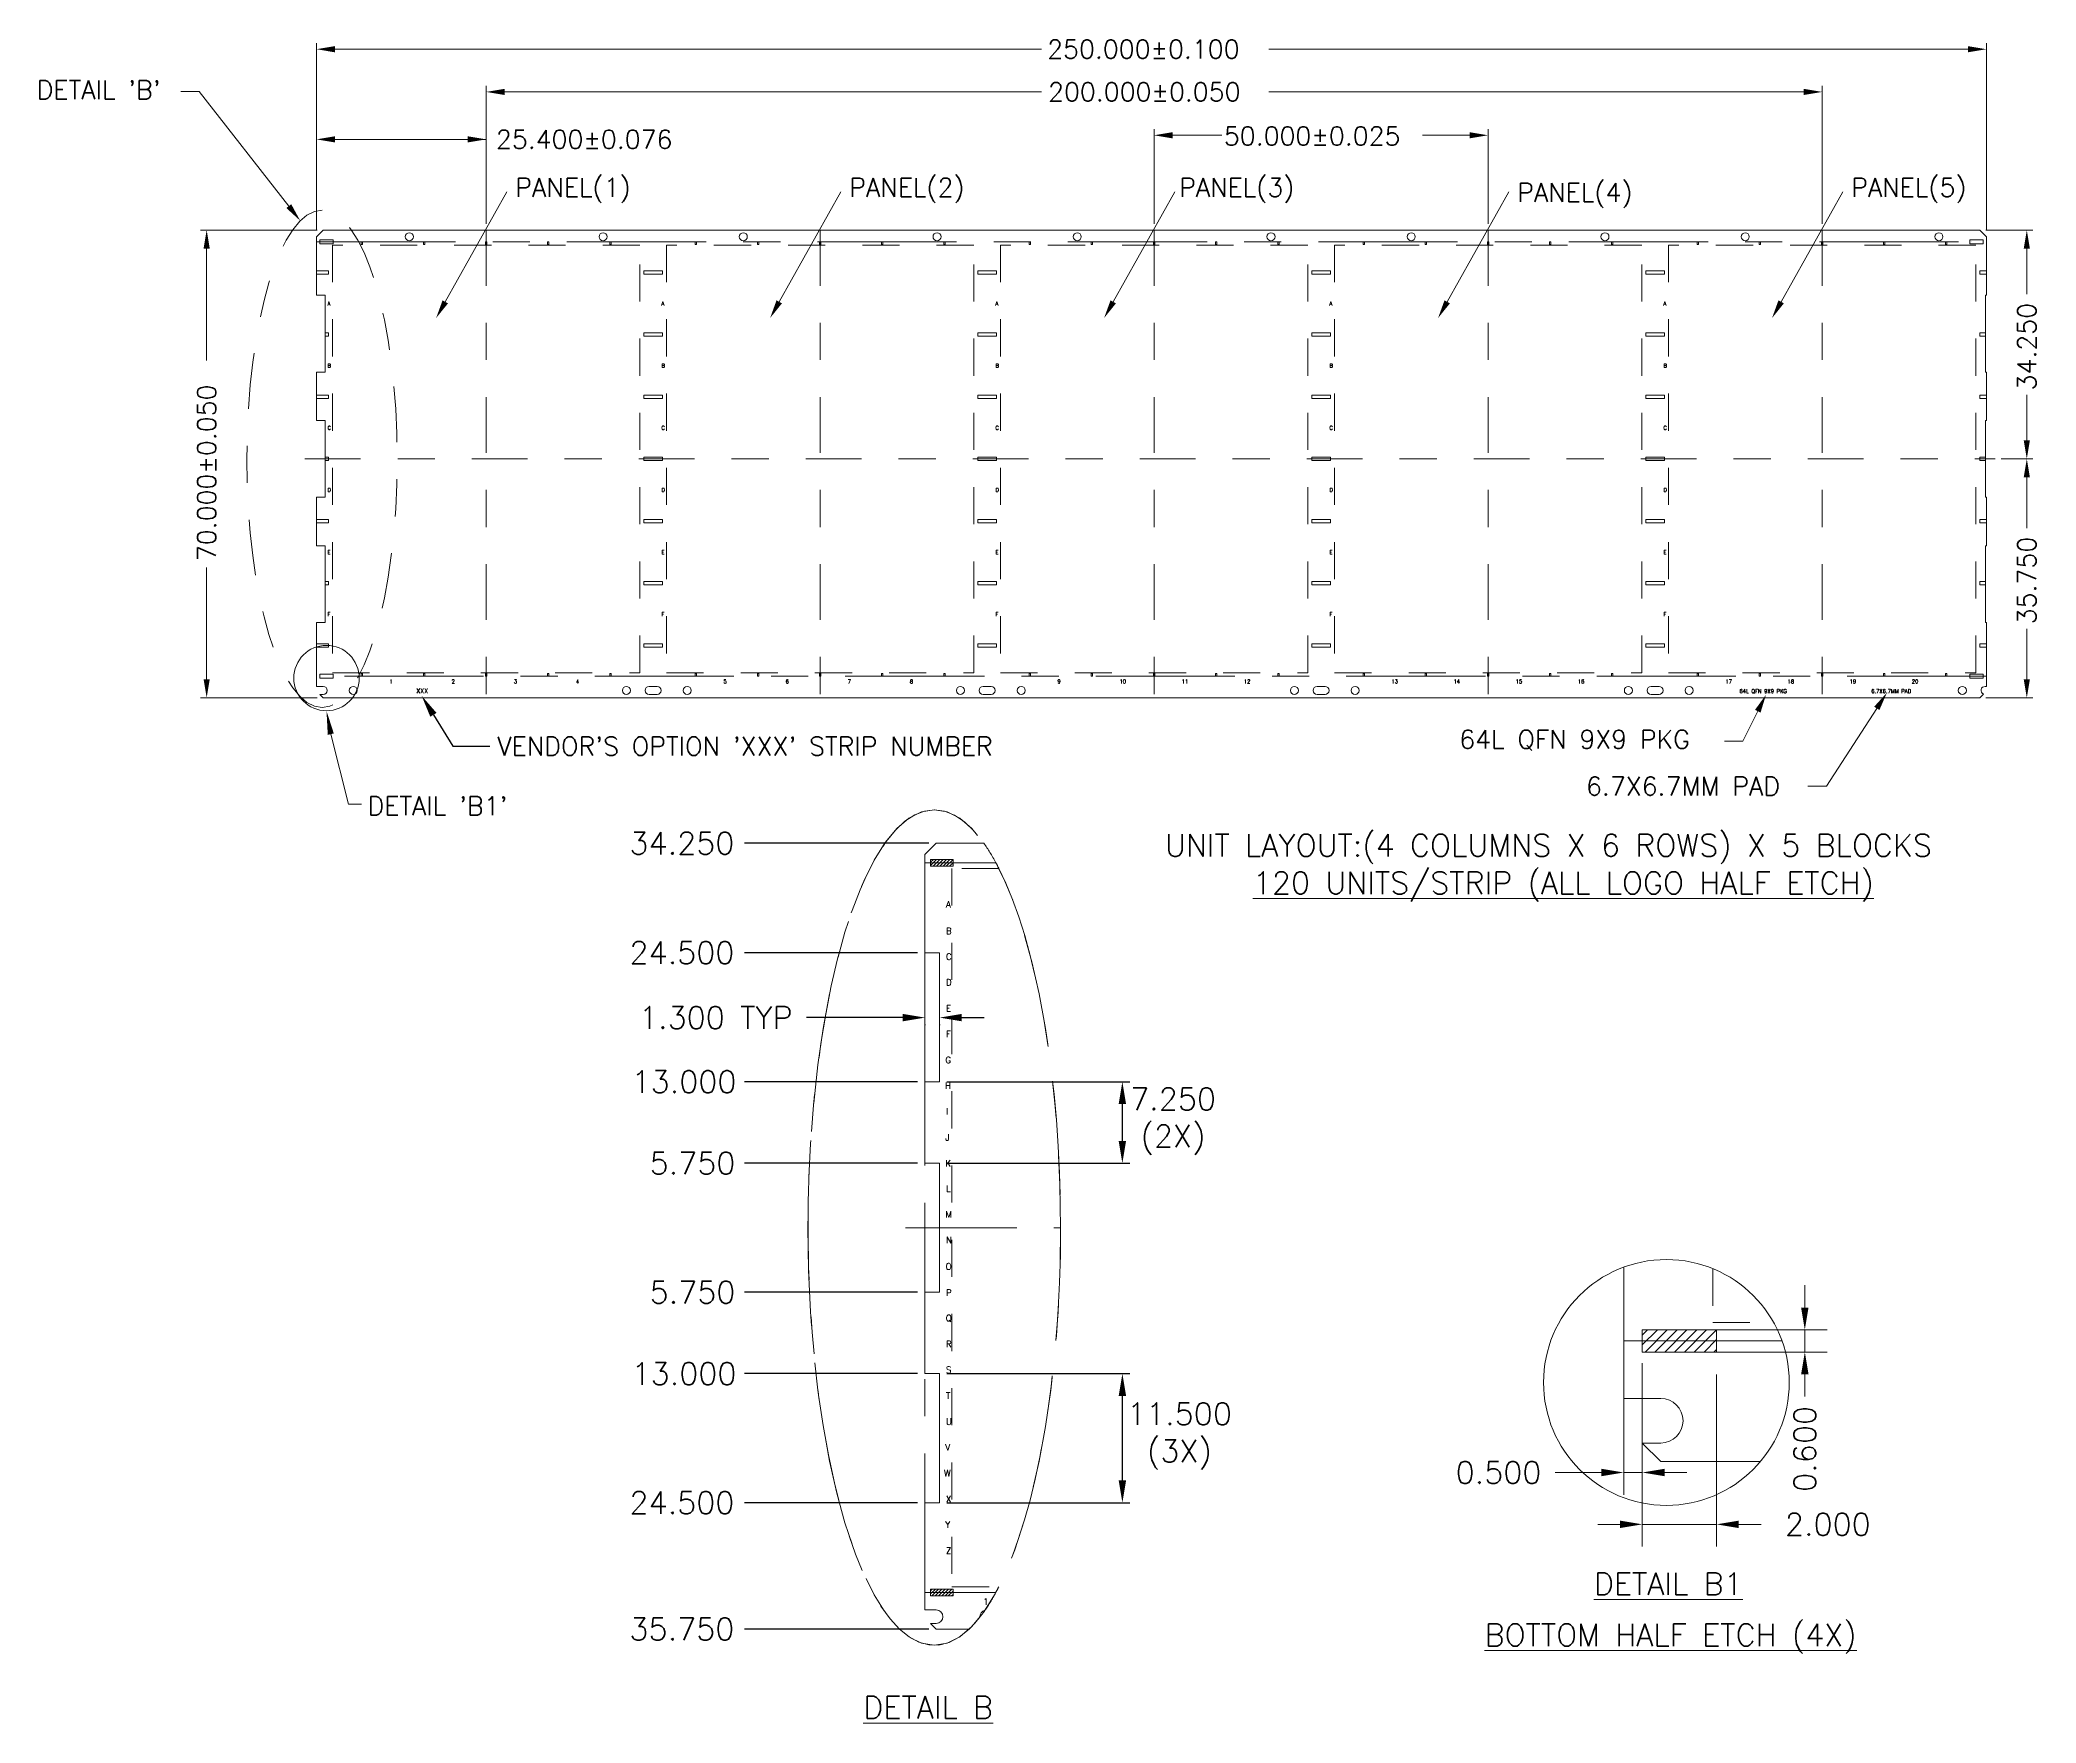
# Model space of a CAD drawing. Extents: x 0.5 to 10.25, y 0.33 to 6.92.
# Drawn here: x 4.87 to 10.25, y 1.51 to 6.04 of the extents above; entities that cross this region are included whole.
import ezdxf
from ezdxf import colors
from ezdxf.entities.mleader import LeaderData, LeaderLine
from ezdxf.math import Vec2, Vec3

# ---------------------------------------------------------------- set-up
doc = ezdxf.new("R2010")
doc.units = 0
doc.header["$LTSCALE"] = 0.006
doc.header["$MEASUREMENT"] = 0
for name, pattern in [('CENTER', [2, 1.25, -0.25, 0.25, -0.25]), ('CENTERX2', [4, 2.5, -0.5, 0.5, -0.5]), ('HIDDEN', [0.375, 0.25, -0.125])]:
    doc.linetypes.add(name, pattern=pattern)
doc.layers.get('Defpoints').update_dxf_attribs({"linetype": 'CONTINUOUS'})
for name, color, linetype in [('1', 7, 'CONTINUOUS'), ('1D', 7, 'CONTINUOUS'), ('2D', 7, 'CONTINUOUS'), ('CENTER', 7, 'CONTINUOUS'), ('DIM', 7, 'CONTINUOUS'), ('MOLD', 7, 'CONTINUOUS'), ('TAPE', 7, 'CONTINUOUS')]:
    doc.layers.add(name, color=color, linetype=linetype)
doc.styles.add('SIMPLEX', font='SIMPLEX')
doc.styles.get("Standard").update_dxf_attribs({"font": 'SIMPLEX'})
doc.dimstyles.new('Detail C', dxfattribs={"dimtxt": 0.06, "dimasz": 0.06, "dimexe": 0.02, "dimexo": 0.02, "dimgap": 0.02, "dimtad": 0, "dimdec": 3, "dimlfac": 33.06878, "dimzin": 0, "dimdsep": 46, "dimtxsty": 'SIMPLEX', "dimcen": 0.02, "dimadec": 0, "dimazin": 0, "dimtfac": 1, "dimtdec": 3, "dimtofl": 0, "dimtmove": 0, "dimatfit": 3, "dimfxl": 1, "dimtolj": 1, "dimtzin": 0, "dimarcsym": 0})
doc.dimstyles.new('Detail D', dxfattribs={"dimtxt": 0.06, "dimasz": 0.06, "dimexe": 0.02, "dimexo": 0.02, "dimgap": 0.016667, "dimtad": 1, "dimjust": 3, "dimtih": 1, "dimtoh": 1, "dimdec": 3, "dimlfac": 33.06878, "dimzin": 0, "dimdsep": 46, "dimtxsty": 'SIMPLEX', "dimcen": 0.02, "dimadec": 0, "dimazin": 0, "dimtfac": 1, "dimtdec": 3, "dimtofl": 0, "dimtmove": 2, "dimatfit": 3, "dimfxl": 1, "dimtolj": 1, "dimtzin": 0, "dimarcsym": 0})

msp = doc.modelspace()

# ---------------------------------------------------------------- texts
at = {"layer": '1', "lineweight": 13}
for s, height, p in [('XXX', 0.0125, (5.883524, 4.281502)), ('A', 0.017282, (7.310854, 3.703886)), ('B', 0.017282, (7.310854, 3.632336)), ('C', 0.017282, (7.310854, 3.563207)), ('D', 0.017282, (7.310854, 3.494077)), ('E', 0.017282, (7.310854, 3.42382)), ('F', 0.017282, (7.310854, 3.355094)), ('G', 0.017282, (7.309274, 3.284793)), ('H', 0.017282, (7.308325, 3.215415)), ('I', 0.017282, (7.310854, 3.146621)), ('J', 0.017282, (7.308815, 3.076181)), ('K', 0.017282, (7.309314, 3.006208)), ('L', 0.017282, (7.310854, 2.938171)), ('M', 0.017282, (7.30929, 2.868855)), ('N', 0.017282, (7.310854, 2.799859)), ('O', 0.017282, (7.309879, 2.728677)), ('P', 0.017282, (7.310854, 2.658079)), ('Q', 0.017282, (7.310349, 2.589514)), ('R', 0.017282, (7.310854, 2.519673)), ('S', 0.017282, (7.310854, 2.450121)), ('T', 0.017282, (7.310854, 2.380569)), ('U', 0.017282, (7.310854, 2.311017)), ('V', 0.017282, (7.309134, 2.241465)), ('W ', 0.0172822, (7.305695, 2.171913)), ('X', 0.017282, (7.310854, 2.102361)), ('Y', 0.017282, (7.308848, 2.032809)), ('Z', 0.017282, (7.310854, 1.963257)), ('1', 0.017282, (7.410989, 1.82598))]:
    msp.add_text(s, height=height, rotation=360, dxfattribs=at).set_placement(p)
at = {"layer": '1D', "lineweight": 13, "style": 'SIMPLEX'}
for s, height, rotation, p in [('250.000%%P0.100', 0.05, 360, (7.583649, 5.991142)), ("DETAIL 'B'", 0.05, 360, (4.860708, 5.881631)), ('200.000%%P0.050', 0.05, 360, (7.586061, 5.876132)), ('25.400%%P0.076', 0.05, 360, (6.098112, 5.74829)), ('50.000%%P0.025', 0.05, 360, (8.059871, 5.757309)), ('PANEL(1)', 0.05, 360, (6.150461, 5.618937)), ('PANEL(2)', 0.05, 360, (7.050461, 5.618937)), ('PANEL(3)', 0.05, 360, (7.939316, 5.618937)), ('PANEL(4)', 0.05, 360, (8.850461, 5.605437)), ('PANEL(5)', 0.05, 360, (9.750461, 5.618937)), ('34.250', 0.05, 90, (10.248504, 5.097019)), ('70.000%%P0.050', 0.05, 90, (5.343611, 4.637174)), ('35.750', 0.05, 90, (10.248504, 4.467019)), ('64L QFN 9X9 PKG', 0.05, 360, (8.694308, 4.132121)), ('6.7X6.7MM PAD', 0.05, 360, (9.03594, 4.006174)), ("DETAIL 'B1' ", 0.05, 360, (5.752332, 3.952846)), ('UNIT LAYOUT:(4 COLUMNS X 6 ROWS) X 5 BLOCKS ', 0.06, 360, (7.900755, 3.841591)), ('%%U120 UNITS/STRIP (ALL LOGO HALF ETCH)', 0.06, 360, (8.13769, 3.740551)), ('%%UDETAIL B1', 0.06, 360, (9.05681, 1.852392)), ('%%UBOTTOM HALF ETCH (4X)', 0.06, 360, (8.762432, 1.714753))]:
    msp.add_text(s, height=height, rotation=rotation, dxfattribs=at).set_placement(p)
at = {"layer": '1D', "lineweight": 13}
for s, p in [('A', (5.644299, 5.326009)), ('A', (6.544299, 5.326009)), ('A', (7.444299, 5.326009)), ('A', (8.344299, 5.326009)), ('A', (9.244299, 5.326009)), ('B', (5.644299, 5.158609)), ('B', (6.544299, 5.158609)), ('B', (7.444299, 5.158609)), ('B', (8.344299, 5.158609)), ('B', (9.244299, 5.158609)), ('C', (5.644299, 4.991209)), ('C', (6.544299, 4.991209)), ('C', (7.444299, 4.991209)), ('C', (8.344299, 4.991209)), ('C', (9.244299, 4.991209)), ('D', (5.644299, 4.823809)), ('D', (6.544299, 4.823809)), ('D', (7.444299, 4.823809)), ('D', (8.344299, 4.823809)), ('D', (9.244299, 4.823809)), ('E', (5.644299, 4.656409)), ('E', (6.544299, 4.656409)), ('E', (7.444299, 4.656409)), ('E', (8.344299, 4.656409)), ('E', (9.244299, 4.656409)), ('F', (5.644299, 4.489009)), ('F', (6.544299, 4.489009)), ('F', (7.444299, 4.489009)), ('F', (8.344299, 4.489009)), ('F', (9.244299, 4.489009)), ('1', (5.811291, 4.308017)), ('2', (5.978691, 4.308017)), ('3', (6.146091, 4.308017)), ('4', (6.313491, 4.308017)), ('5', (6.711291, 4.308017)), ('6', (6.878691, 4.308017)), ('7', (7.046091, 4.308017)), ('8', (7.213491, 4.308017)), ('9', (7.611291, 4.308017)), ('10', (7.778691, 4.308017)), ('11', (7.946091, 4.308017)), ('12', (8.113491, 4.308017)), ('13', (8.511291, 4.308017)), ('14', (8.678691, 4.308017)), ('15', (8.846091, 4.308017)), ('16', (9.013491, 4.308017)), ('17', (9.411291, 4.308017)), ('18', (9.578691, 4.308017)), ('19', (9.746091, 4.308017)), ('20', (9.913491, 4.308017)), ('64L QFN 9X9 PKG', (9.449265, 4.281854)), ('6.7X6.7MM PAD', (9.804289, 4.281854))]:
    msp.add_text(s, height=0.010287, rotation=360, dxfattribs=at).set_placement(p)
at = {"layer": 'DIM', "lineweight": 13, "style": 'SIMPLEX'}
msp.add_text('%%UDETAIL B', height=0.06, rotation=360, dxfattribs=at).set_placement((7.088071, 1.519323))
at = {"layer": 'DIM', "lineweight": 13, "insert": (9.625349, 2.245767), "char_height": 0.06, "attachment_point": 5, "rotation": 90, "style": 'SIMPLEX'}
msp.add_mtext('\\A1;0.600', dxfattribs=at)
at = {"layer": 'DIM', "lineweight": 13, "char_height": 0.06, "attachment_point": 5, "style": 'SIMPLEX'}
for s, insert in [('\\A1;0.500', (8.799892, 2.18227)), ('\\A1;2.000', (9.687237, 2.042594))]:
    msp.add_mtext(s, dxfattribs=dict(at, insert=insert))

# ---------------------------------------------------------------- blocks, each defined once
blk = doc.blocks.new('*D0')
at = {"layer": 'Defpoints', "color": 0, "transparency": 16777216}
for p in [(6.7679, 3.0155), (7.2543, 3.0155), (7.3269, 2.8416)]:
    blk.add_point(p, dxfattribs=at)
at = {"layer": 'DIM', "color": 0, "lineweight": -2, "transparency": 16777216}
blk.add_line((7.2343, 3.0155), (6.7679, 3.0155), dxfattribs=at)
at = {"layer": 'DIM', "color": 0, "lineweight": 13, "transparency": 16777216, "insert": (6.6279, 3.0155), "char_height": 0.06, "attachment_point": 5, "style": 'SIMPLEX'}
blk.add_mtext('\\A1;5.750', dxfattribs=at)
blk = doc.blocks.new('*D1')
at = {"layer": 'Defpoints', "color": 0, "transparency": 16777216}
for p in [(6.7679, 3.2348), (7.2543, 3.2348), (7.3269, 2.8416)]:
    blk.add_point(p, dxfattribs=at)
at = {"layer": 'DIM', "color": 0, "lineweight": -2, "transparency": 16777216}
blk.add_line((7.2343, 3.2348), (6.7679, 3.2348), dxfattribs=at)
at = {"layer": 'DIM', "color": 0, "lineweight": 13, "transparency": 16777216, "insert": (6.605, 3.2348), "char_height": 0.06, "attachment_point": 5, "style": 'SIMPLEX'}
blk.add_mtext('\\A1;13.000', dxfattribs=at)
blk = doc.blocks.new('*D2')
at = {"layer": 'Defpoints', "color": 0, "transparency": 16777216}
for p in [(6.7679, 3.5825), (7.2543, 3.5825), (7.3269, 2.8416)]:
    blk.add_point(p, dxfattribs=at)
at = {"layer": 'DIM', "color": 0, "lineweight": -2, "transparency": 16777216}
blk.add_line((7.2343, 3.5825), (6.7679, 3.5825), dxfattribs=at)
at = {"layer": 'DIM', "color": 0, "lineweight": 13, "transparency": 16777216, "insert": (6.5993, 3.5825), "char_height": 0.06, "attachment_point": 5, "style": 'SIMPLEX'}
blk.add_mtext('\\A1;24.500', dxfattribs=at)
blk = doc.blocks.new('*D3')
at = {"layer": 'Defpoints', "color": 0, "transparency": 16777216}
for p in [(7.3269, 2.8416), (6.7679, 2.6678), (7.2543, 2.6678)]:
    blk.add_point(p, dxfattribs=at)
at = {"layer": 'DIM', "color": 0, "lineweight": -2, "transparency": 16777216}
blk.add_line((7.2343, 2.6678), (6.7679, 2.6678), dxfattribs=at)
at = {"layer": 'DIM', "color": 0, "lineweight": 13, "transparency": 16777216, "insert": (6.6279, 2.6678), "char_height": 0.06, "attachment_point": 5, "style": 'SIMPLEX'}
blk.add_mtext('\\A1;5.750', dxfattribs=at)
blk = doc.blocks.new('*D4')
at = {"layer": 'Defpoints', "color": 0, "transparency": 16777216}
for p in [(7.3269, 2.8416), (6.7679, 2.4485), (7.2543, 2.4485)]:
    blk.add_point(p, dxfattribs=at)
at = {"layer": 'DIM', "color": 0, "lineweight": -2, "transparency": 16777216}
blk.add_line((7.2343, 2.4485), (6.7679, 2.4485), dxfattribs=at)
at = {"layer": 'DIM', "color": 0, "lineweight": 13, "transparency": 16777216, "insert": (6.605, 2.4485), "char_height": 0.06, "attachment_point": 5, "style": 'SIMPLEX'}
blk.add_mtext('\\A1;13.000', dxfattribs=at)
blk = doc.blocks.new('*D5')
at = {"layer": 'Defpoints', "color": 0, "transparency": 16777216}
for p in [(7.3269, 2.8416), (6.7679, 2.1008), (7.2543, 2.1008)]:
    blk.add_point(p, dxfattribs=at)
at = {"layer": 'DIM', "color": 0, "lineweight": -2, "transparency": 16777216}
blk.add_line((7.2343, 2.1008), (6.7679, 2.1008), dxfattribs=at)
at = {"layer": 'DIM', "color": 0, "lineweight": 13, "transparency": 16777216, "insert": (6.5993, 2.1008), "char_height": 0.06, "attachment_point": 5, "style": 'SIMPLEX'}
blk.add_mtext('\\A1;24.500', dxfattribs=at)
blk = doc.blocks.new('*D6')
at = {"layer": 'Defpoints', "color": 0, "transparency": 16777216}
for p in [(7.3269, 2.8416), (6.7679, 1.7606), (7.2846, 1.7606)]:
    blk.add_point(p, dxfattribs=at)
at = {"layer": 'DIM', "color": 0, "lineweight": -2, "transparency": 16777216}
blk.add_line((7.2646, 1.7606), (6.7679, 1.7606), dxfattribs=at)
at = {"layer": 'DIM', "color": 0, "lineweight": 13, "transparency": 16777216, "insert": (6.5993, 1.7606), "char_height": 0.06, "attachment_point": 5, "style": 'SIMPLEX'}
blk.add_mtext('\\A1;35.750', dxfattribs=at)
blk = doc.blocks.new('*D7')
at = {"layer": 'Defpoints', "color": 0, "transparency": 16777216}
for p in [(7.2543, 3.4086), (7.2543, 3.4076), (7.2936, 3.4086)]:
    blk.add_point(p, dxfattribs=at)
at = {"layer": 'DIM', "color": 0, "lineweight": -2, "transparency": 16777216}
for p, q in [((7.1943, 3.4076), (6.9349, 3.4076)), ((7.3536, 3.4076), (7.4136, 3.4076)), ((7.2543, 3.3886), (7.2543, 3.3876)), ((7.2936, 3.3886), (7.2936, 3.3876))]:
    blk.add_line(p, q, dxfattribs=at)
at = {"layer": 'DIM', "color": 0, "transparency": 16777216}
for points in [[(7.1943, 3.4176), (7.1943, 3.3976), (7.2543, 3.4076)], [(7.3536, 3.4176), (7.3536, 3.3976), (7.2936, 3.4076)]]:
    blk.add_solid(points, dxfattribs=at)
at = {"layer": 'DIM', "color": 0, "lineweight": 13, "transparency": 16777216, "insert": (6.6906, 3.4076), "char_height": 0.06, "attachment_point": 5, "style": 'SIMPLEX'}
blk.add_mtext('\\A1;1.300 TYP', dxfattribs=at)
blk = doc.blocks.new('*D8')
at = {"layer": 'Defpoints', "color": 0, "transparency": 16777216}
for p in [(7.2936, 3.2348), (7.2936, 3.0155), (7.7862, 3.0155)]:
    blk.add_point(p, dxfattribs=at)
at = {"layer": 'DIM', "color": 0, "lineweight": -2, "transparency": 16777216}
for p, q in [((7.3136, 3.2348), (7.8062, 3.2348)), ((7.7862, 3.0755), (7.7862, 3.1748)), ((7.3136, 3.0155), (7.8062, 3.0155))]:
    blk.add_line(p, q, dxfattribs=at)
at = {"layer": 'DIM', "color": 0, "transparency": 16777216}
for points in [[(7.7762, 3.1748), (7.7962, 3.1748), (7.7862, 3.2348)], [(7.7762, 3.0755), (7.7962, 3.0755), (7.7862, 3.0155)]]:
    blk.add_solid(points, dxfattribs=at)
at = {"layer": 'DIM', "color": 0, "lineweight": 13, "transparency": 16777216, "insert": (7.9229, 3.1284), "char_height": 0.06, "attachment_point": 5, "style": 'SIMPLEX'}
blk.add_mtext('\\A1;7.250\\P(2X)', dxfattribs=at)
blk = doc.blocks.new('*D9')
at = {"layer": 'Defpoints', "color": 0, "transparency": 16777216}
for p in [(7.2936, 2.4485), (7.2936, 2.1008), (7.7863, 2.1008)]:
    blk.add_point(p, dxfattribs=at)
at = {"layer": 'DIM', "color": 0, "lineweight": -2, "transparency": 16777216}
for p, q in [((7.3136, 2.4485), (7.8063, 2.4485)), ((7.7863, 2.1608), (7.7863, 2.3885)), ((7.3136, 2.1008), (7.8063, 2.1008))]:
    blk.add_line(p, q, dxfattribs=at)
at = {"layer": 'DIM', "color": 0, "transparency": 16777216}
for points in [[(7.7763, 2.3885), (7.7963, 2.3885), (7.7863, 2.4485)], [(7.7763, 2.1608), (7.7963, 2.1608), (7.7863, 2.1008)]]:
    blk.add_solid(points, dxfattribs=at)
at = {"layer": 'DIM', "color": 0, "lineweight": 13, "transparency": 16777216, "insert": (7.9401, 2.2803), "char_height": 0.06, "attachment_point": 5, "style": 'SIMPLEX'}
blk.add_mtext('\\A1;11.500\\P(3X)', dxfattribs=at)
blk = doc.blocks.new('*D10')
at = {"layer": 'Defpoints', "color": 0, "transparency": 16777216}
for p in [(6.7679, 3.8774), (7.2846, 3.8774), (7.2543, 2.8416)]:
    blk.add_point(p, dxfattribs=at)
at = {"layer": 'DIM', "color": 0, "lineweight": -2, "transparency": 16777216}
blk.add_line((7.2646, 3.8774), (6.7679, 3.8774), dxfattribs=at)
at = {"layer": 'DIM', "color": 0, "lineweight": 13, "transparency": 16777216, "insert": (6.5993, 3.8774), "char_height": 0.06, "attachment_point": 5, "style": 'SIMPLEX'}
blk.add_mtext('\\A1;34.250', dxfattribs=at)

# ---------------------------------------------------------------- dimensions: what is measured, and where the dimension line sits
at = {"layer": 'DIM', "lineweight": 13}
for feature_location, offset, origin, picture, middle in [((7.284575, 3.877364), (-0.516699, 0), (7.254335, 2.841644), '*D10', (6.599304, 3.877364)), ((7.254335, 3.582524), (-0.486459, 0), (7.326911, 2.841644), '*D2', (6.599304, 3.582524)), ((7.254335, 3.234764), (-0.486459, 0), (7.326911, 2.841644), '*D1', (6.605018, 3.234764)), ((7.254335, 3.015524), (-0.486459, 0), (7.326911, 2.841644), '*D0', (6.627876, 3.015524)), ((7.254335, 2.100764), (-0.486459, 0), (7.326911, 2.841644), '*D5', (6.599304, 2.100764)), ((7.284575, 1.760564), (-0.516699, 0), (7.326911, 2.841644), '*D6', (6.599304, 1.760564)), ((7.254335, 2.448524), (-0.486459, 0), (7.326911, 2.841644), '*D4', (6.605018, 2.448524)), ((7.254335, 2.667764), (-0.486459, 0), (7.326911, 2.841644), '*D3', (6.627876, 2.667764))]:
    dim = msp.add_ordinate_dim(feature_location=feature_location, offset=offset, dtype=0, origin=origin, dimstyle='Detail C', dxfattribs=at)
    dim.commit()
    dim.dimension.update_dxf_attribs({"geometry": picture, "text_midpoint": middle})
dim = msp.add_linear_dim(base=(7.254335, 3.407609), p1=(7.293647, 3.408644), p2=(7.254335, 3.408644), text='<> TYP', dimstyle='Detail C', dxfattribs=at)
dim.commit()
dim.dimension.update_dxf_attribs({"geometry": '*D7', "text_midpoint": (6.690634, 3.407609), "dimtype": 128})
for base, p1, p2, text, picture, middle in [((7.786232, 3.015524), (7.293647, 3.234764), (7.293647, 3.015524), '<>\\P(2X)', '*D8', (7.922898, 3.128429)), ((7.786281, 2.100764), (7.293647, 2.448524), (7.293647, 2.100764), '<>\\P(3X)', '*D9', (7.940091, 2.280303))]:
    dim = msp.add_linear_dim(base=base, p1=p1, p2=p2, angle=90, text=text, dimstyle='Detail D', dxfattribs=at)
    dim.commit()
    dim.dimension.update_dxf_attribs({"geometry": picture, "text_midpoint": middle, "dimtype": 128})

# ---------------------------------------------------------------- hatches: boundary and pattern name
at = {"layer": '1D', "lineweight": 13}
h = msp.add_hatch(dxfattribs=at)
h.set_pattern_fill('ANSI31', color=256, scale=0.05)
h.set_pattern_definition([(45, (7.3299346, 3.833516), (-0.004419417, 0.004419417), [])])
h.paths.add_polyline_path([(7.329935, 1.867916), (7.269455, 1.867916), (7.269455, 1.858844), (7.329935, 1.858844)])
h.paths.add_polyline_path([(7.329935, 1.858844), (7.269455, 1.858844), (7.269455, 1.849772), (7.329935, 1.849772)])
h.paths.add_polyline_path([(7.329935, 3.824444), (7.269455, 3.824444), (7.269455, 3.815372), (7.329935, 3.815372)])
h.paths.add_polyline_path([(7.329935, 3.833516), (7.269455, 3.833516), (7.269455, 3.824444), (7.329935, 3.824444)])
h = msp.add_hatch(dxfattribs=at)
h.set_pattern_fill('ANSI31', color=256, scale=0.15)
h.set_pattern_definition([(45, (9.387237, 2.56665), (-0.0132583, 0.0132583), [])])
h.paths.add_polyline_path([(9.387237, 2.536649), (9.187237, 2.536649), (9.187237, 2.506649), (9.387237, 2.506649)])
h.paths.add_polyline_path([(9.387237, 2.566649), (9.247237, 2.566649), (9.187237, 2.566649), (9.187237, 2.536649), (9.387237, 2.536649)])

# ---------------------------------------------------------------- linework, layer by layer
at = {"layer": '1', "lineweight": 13}
for p, q in [((5.614576, 5.511078), (5.632576, 5.529078)), ((5.614576, 5.511078), (5.614576, 5.353578)), ((5.632576, 5.529078), (10.096598, 5.529078)), ((10.114574, 5.511103), (10.096598, 5.529078)), ((10.114574, 5.353578), (10.114574, 5.511103)), ((5.614576, 5.410278), (5.614576, 5.419278)), ((6.496576, 5.410278), (6.496576, 5.419278)), ((7.396576, 5.410278), (7.396576, 5.419278)), ((8.296576, 5.410278), (8.296576, 5.419278)), ((9.196576, 5.410278), (9.196576, 5.419278)), ((10.114574, 5.410278), (10.114574, 5.419278)), ((5.637976, 5.353578), (5.614576, 5.353578)), ((5.637976, 5.146578), (5.637976, 5.353578)), ((10.111874, 5.146578), (10.111874, 5.353578)), ((5.637976, 5.242878), (5.637976, 5.251878)), ((6.496576, 5.242878), (6.496576, 5.251878)), ((7.396576, 5.242878), (7.396576, 5.251878)), ((8.296576, 5.242878), (8.296576, 5.251878)), ((9.196576, 5.242878), (9.196576, 5.251878)), ((10.111874, 5.242878), (10.111874, 5.251878)), ((5.614576, 5.146578), (5.637976, 5.146578)), ((5.614576, 5.146578), (5.614576, 5.016078)), ((10.111874, 5.146578), (10.114574, 5.146578)), ((10.114574, 5.016078), (10.114574, 5.146578)), ((5.614576, 5.075478), (5.614576, 5.084478)), ((6.496576, 5.075478), (6.496576, 5.084478)), ((7.396576, 5.075478), (7.396576, 5.084478)), ((8.296576, 5.075478), (8.296576, 5.084478)), ((9.196576, 5.075478), (9.196576, 5.084478)), ((10.114574, 5.075478), (10.114574, 5.084478)), ((5.637976, 5.016078), (5.614576, 5.016078)), ((5.637976, 4.809078), (5.637976, 5.016078)), ((10.111874, 5.016078), (10.111874, 4.912578)), ((5.637976, 4.908078), (5.637976, 4.917078)), ((6.496576, 4.908078), (6.496576, 4.917078)), ((7.396576, 4.908078), (7.396576, 4.917078)), ((8.296576, 4.908078), (8.296576, 4.917078)), ((9.196576, 4.908078), (9.196576, 4.917078)), ((10.111874, 4.908078), (10.111874, 4.917078)), ((10.111874, 4.809078), (10.111874, 4.912578)), ((5.614576, 4.809078), (5.637976, 4.809078)), ((5.614576, 4.809078), (5.614576, 4.678578)), ((10.111874, 4.809132), (10.111874, 4.819636)), ((10.114574, 4.809078), (10.114574, 4.678578)), ((5.614576, 4.740678), (5.614576, 4.749678)), ((6.496576, 4.740678), (6.496576, 4.749678)), ((7.396576, 4.740678), (7.396576, 4.749678)), ((8.296576, 4.740678), (8.296576, 4.749678)), ((9.196576, 4.740678), (9.196576, 4.749678)), ((10.114574, 4.740678), (10.114574, 4.749678)), ((5.637976, 4.678578), (5.614576, 4.678578)), ((5.637976, 4.471578), (5.637976, 4.678578)), ((10.111874, 4.678578), (10.111874, 4.471578)), ((5.637976, 4.573278), (5.637976, 4.582278)), ((6.496576, 4.573278), (6.496576, 4.582278)), ((7.396576, 4.573278), (7.396576, 4.582278)), ((8.296576, 4.573278), (8.296576, 4.582278)), ((9.196576, 4.573278), (9.196576, 4.582278)), ((10.111874, 4.573278), (10.111874, 4.582278)), ((5.614576, 4.471578), (5.614576, 4.299061)), ((5.614576, 4.471578), (5.637976, 4.471578)), ((10.114574, 4.471578), (10.114574, 4.299678)), ((5.614576, 4.405878), (5.614576, 4.414878)), ((6.496576, 4.405878), (6.496576, 4.414878)), ((7.396576, 4.405878), (7.396576, 4.414878)), ((8.296576, 4.405878), (8.296576, 4.414878)), ((9.196576, 4.405878), (9.196576, 4.414878)), ((10.114574, 4.405878), (10.114574, 4.414878)), ((5.614576, 4.299678), (5.632576, 4.299678)), ((5.623576, 4.278078), (5.632576, 4.269078)), ((5.632576, 4.278078), (5.623576, 4.278078)), ((5.632576, 4.269078), (10.096639, 4.269078)), ((6.510976, 4.299678), (6.532576, 4.299678)), ((6.532576, 4.278078), (6.510976, 4.278078)), ((7.410976, 4.299678), (7.432576, 4.299678)), ((7.432576, 4.278078), (7.410976, 4.278078)), ((8.310976, 4.299678), (8.332576, 4.299678)), ((8.332576, 4.278078), (8.310976, 4.278078)), ((9.210976, 4.299678), (9.232576, 4.299678)), ((9.232576, 4.278078), (9.210976, 4.278078)), ((10.106548, 4.279028), (10.096598, 4.269078)), ((10.110976, 4.299678), (10.114574, 4.299678)), ((9.137237, 2.735356), (9.137237, 2.381649)), ((9.137237, 2.381649), (9.237237, 2.381649)), ((9.187237, 2.261649), (9.237237, 2.211649)), ((9.237237, 2.261649), (9.187237, 2.261649)), ((9.237237, 2.211649), (9.505492, 2.211649))]:
    msp.add_line(p, q, dxfattribs=at)
msp.add_lwpolyline([(7.373425, 1.760564), (7.284575, 1.760564), (7.269455, 1.775684), (7.284575, 1.775684, 1), (7.284575, 1.811972), (7.254335, 1.811972), (7.254335, 2.100764), (7.293647, 2.100764), (7.293647, 2.448524), (7.254335, 2.448524), (7.254335, 2.667764), (7.293647, 2.667764), (7.293647, 3.015524), (7.254335, 3.015524), (7.254335, 3.234764), (7.293647, 3.234764), (7.293647, 3.582524), (7.254335, 3.582524), (7.254335, 3.847124), (7.284575, 3.877364), (7.412927, 3.877364), (7.284575, 3.877364)], format="xyb", dxfattribs=at)
for centre in [(5.864776, 5.511078), (6.386776, 5.511078), (6.764776, 5.511078), (7.286776, 5.511078), (7.664776, 5.511078), (8.186776, 5.511078), (8.564776, 5.511078), (9.086776, 5.511078), (9.464776, 5.511078), (9.986776, 5.511078), (5.713576, 4.288878), (5.713576, 4.288878), (6.449776, 4.288878), (6.613576, 4.288878), (7.349776, 4.288878), (7.513576, 4.288878), (8.249776, 4.288878), (8.413576, 4.288878), (9.149776, 4.288878), (9.313576, 4.288878), (10.049776, 4.288878), (10.049776, 4.288878)]:
    msp.add_circle(centre, 0.0108, dxfattribs=at)
for centre, radius, start, end in [((5.632576, 4.288878), 0.0108, 270, 90), ((6.510976, 4.288878), 0.0108, 90, 270), ((6.532576, 4.288878), 0.0108, 270, 90), ((7.410976, 4.288878), 0.0108, 90, 270), ((7.432576, 4.288878), 0.0108, 270, 90), ((8.310976, 4.288878), 0.0108, 90, 270), ((8.332576, 4.288878), 0.0108, 270, 90), ((9.210976, 4.288878), 0.0108, 90, 270), ((9.232576, 4.288878), 0.0108, 270, 90), ((10.110976, 4.288878), 0.0108, 90, 245.79507), ((9.237237, 2.321649), 0.06, 270, 90), ((7.420655, 1.793828), 0.018144, 104.744193, 182.758548)]:
    msp.add_arc(centre, radius, start, end, dxfattribs=at)
at = {"layer": '1D', "lineweight": 13}
for p, q in [((5.614576, 5.527578), (5.614576, 6.032642)), ((10.114628, 5.527549), (10.114628, 6.032642)), ((5.664576, 6.016142), (7.568599, 6.016142)), ((10.064628, 6.016142), (8.181368, 6.016142)), ((5.614576, 5.527578), (5.614576, 5.917632)), ((6.071776, 5.545578), (6.071776, 5.917632)), ((6.071776, 5.545578), (6.071776, 5.917632)), ((9.671776, 5.545578), (9.671776, 5.917632)), ((5.298636, 5.901869), (5.248636, 5.901869)), ((5.53994, 5.593481), (5.298636, 5.901869)), ((6.121776, 5.901132), (7.568599, 5.901132)), ((9.621776, 5.901132), (8.181368, 5.901132)), ((5.614576, 5.527578), (5.614576, 5.78979)), ((5.664576, 5.77329), (6.071776, 5.77329)), ((6.071776, 5.545578), (6.071776, 5.78979)), ((7.871776, 5.545578), (7.871776, 5.800829)), ((7.921776, 5.784329), (8.054002, 5.784329)), ((8.721776, 5.784329), (8.595063, 5.784329)), ((8.771776, 5.545578), (8.771776, 5.800829)), ((5.961597, 5.335607), (6.12752, 5.632229)), ((6.861597, 5.335607), (7.02752, 5.632229)), ((7.761597, 5.335607), (7.92752, 5.632229)), ((8.661597, 5.335607), (8.82752, 5.632229)), ((9.561597, 5.335607), (9.72752, 5.632229)), ((5.616076, 5.529078), (5.302111, 5.529078)), ((5.735176, 5.490378), (5.735176, 5.497578)), ((5.735176, 5.497578), (5.738776, 5.497578)), ((5.738776, 5.490378), (5.735176, 5.490378)), ((5.738776, 5.497578), (5.738776, 5.490378)), ((5.902576, 5.490378), (5.902576, 5.497578)), ((5.902576, 5.497578), (5.906176, 5.497578)), ((5.906176, 5.490378), (5.902576, 5.490378)), ((5.906176, 5.497578), (5.906176, 5.490378)), ((6.069976, 5.490378), (6.069976, 5.497578)), ((6.069976, 5.497578), (6.073576, 5.497578)), ((6.073576, 5.490378), (6.069976, 5.490378)), ((6.073576, 5.497578), (6.073576, 5.490378)), ((6.237376, 5.490378), (6.237376, 5.497578)), ((6.237376, 5.497578), (6.240976, 5.497578)), ((6.240976, 5.490378), (6.237376, 5.490378)), ((6.240976, 5.497578), (6.240976, 5.490378)), ((6.404776, 5.490378), (6.404776, 5.497578)), ((6.404776, 5.497578), (6.408376, 5.497578)), ((6.408376, 5.490378), (6.404776, 5.490378)), ((6.408376, 5.497578), (6.408376, 5.490378)), ((6.635176, 5.490378), (6.635176, 5.497578)), ((6.635176, 5.497578), (6.638776, 5.497578)), ((6.638776, 5.490378), (6.635176, 5.490378)), ((6.638776, 5.497578), (6.638776, 5.490378)), ((6.802576, 5.490378), (6.802576, 5.497578)), ((6.802576, 5.497578), (6.806176, 5.497578)), ((6.806176, 5.490378), (6.802576, 5.490378)), ((6.806176, 5.497578), (6.806176, 5.490378)), ((6.969976, 5.490378), (6.969976, 5.497578)), ((6.969976, 5.497578), (6.973576, 5.497578)), ((6.973576, 5.490378), (6.969976, 5.490378)), ((6.973576, 5.497578), (6.973576, 5.490378)), ((7.137376, 5.490378), (7.137376, 5.497578)), ((7.137376, 5.497578), (7.140976, 5.497578)), ((7.140976, 5.490378), (7.137376, 5.490378)), ((7.140976, 5.497578), (7.140976, 5.490378)), ((7.304776, 5.490378), (7.304776, 5.497578)), ((7.304776, 5.497578), (7.308376, 5.497578)), ((7.308376, 5.490378), (7.304776, 5.490378)), ((7.308376, 5.497578), (7.308376, 5.490378)), ((7.535176, 5.490378), (7.535176, 5.497578)), ((7.535176, 5.497578), (7.538776, 5.497578)), ((7.538776, 5.490378), (7.535176, 5.490378)), ((7.538776, 5.497578), (7.538776, 5.490378)), ((7.702576, 5.490378), (7.702576, 5.497578)), ((7.702576, 5.497578), (7.706176, 5.497578)), ((7.706176, 5.490378), (7.702576, 5.490378)), ((7.706176, 5.497578), (7.706176, 5.490378)), ((7.869976, 5.490378), (7.869976, 5.497578)), ((7.869976, 5.497578), (7.873576, 5.497578)), ((7.873576, 5.490378), (7.869976, 5.490378)), ((7.873576, 5.497578), (7.873576, 5.490378)), ((8.037376, 5.490378), (8.037376, 5.497578)), ((8.037376, 5.497578), (8.040976, 5.497578)), ((8.040976, 5.490378), (8.037376, 5.490378)), ((8.040976, 5.497578), (8.040976, 5.490378)), ((8.204776, 5.490378), (8.204776, 5.497578)), ((8.204776, 5.497578), (8.208376, 5.497578)), ((8.208376, 5.490378), (8.204776, 5.490378)), ((8.208376, 5.497578), (8.208376, 5.490378)), ((8.435176, 5.490378), (8.435176, 5.497578)), ((8.435176, 5.497578), (8.438776, 5.497578)), ((8.438776, 5.490378), (8.435176, 5.490378)), ((8.438776, 5.497578), (8.438776, 5.490378)), ((8.602576, 5.490378), (8.602576, 5.497578)), ((8.602576, 5.497578), (8.606176, 5.497578)), ((8.606176, 5.490378), (8.602576, 5.490378)), ((8.606176, 5.497578), (8.606176, 5.490378)), ((8.769976, 5.490378), (8.769976, 5.497578)), ((8.769976, 5.497578), (8.773576, 5.497578)), ((8.773576, 5.490378), (8.769976, 5.490378)), ((8.773576, 5.497578), (8.773576, 5.490378)), ((8.937376, 5.490378), (8.937376, 5.497578)), ((8.937376, 5.497578), (8.940976, 5.497578)), ((8.940976, 5.490378), (8.937376, 5.490378)), ((8.940976, 5.497578), (8.940976, 5.490378)), ((9.104776, 5.490378), (9.104776, 5.497578)), ((9.104776, 5.497578), (9.108376, 5.497578)), ((9.108376, 5.490378), (9.104776, 5.490378)), ((9.108376, 5.497578), (9.108376, 5.490378)), ((9.335176, 5.490378), (9.335176, 5.497578)), ((9.335176, 5.497578), (9.338776, 5.497578)), ((9.338776, 5.490378), (9.335176, 5.490378)), ((9.338776, 5.497578), (9.338776, 5.490378)), ((9.502576, 5.490378), (9.502576, 5.497578)), ((9.502576, 5.497578), (9.506176, 5.497578)), ((9.506176, 5.490378), (9.502576, 5.490378)), ((9.506176, 5.497578), (9.506176, 5.490378)), ((9.669976, 5.490378), (9.669976, 5.497578)), ((9.669976, 5.497578), (9.673576, 5.497578)), ((9.673576, 5.490378), (9.669976, 5.490378)), ((9.673576, 5.497578), (9.673576, 5.490378)), ((9.837376, 5.490378), (9.837376, 5.497578)), ((9.837376, 5.497578), (9.840976, 5.497578)), ((9.840976, 5.490378), (9.837376, 5.490378)), ((9.840976, 5.497578), (9.840976, 5.490378)), ((10.004776, 5.490378), (10.004776, 5.497578)), ((10.004776, 5.497578), (10.008376, 5.497578)), ((10.008376, 5.490378), (10.004776, 5.490378)), ((10.008376, 5.497578), (10.008376, 5.490378)), ((10.113098, 5.529078), (10.240004, 5.529078)), ((5.318611, 5.479078), (5.318611, 5.177302)), ((10.223504, 5.479078), (10.223504, 5.356376)), ((5.646976, 5.419278), (5.614576, 5.419278)), ((5.614576, 5.410278), (5.646976, 5.410278)), ((5.646976, 5.410278), (5.646976, 5.419278)), ((6.546976, 5.419278), (6.496576, 5.419278)), ((6.496576, 5.410278), (6.546976, 5.410278)), ((6.546976, 5.410278), (6.546976, 5.419278)), ((7.446976, 5.419278), (7.396576, 5.419278)), ((7.396576, 5.410278), (7.446976, 5.410278)), ((7.446976, 5.410278), (7.446976, 5.419278)), ((8.346976, 5.419278), (8.296576, 5.419278)), ((8.296576, 5.410278), (8.346976, 5.410278)), ((8.346976, 5.410278), (8.346976, 5.419278)), ((9.246976, 5.419278), (9.196576, 5.419278)), ((9.196576, 5.410278), (9.246976, 5.410278)), ((9.246976, 5.410278), (9.246976, 5.419278)), ((10.096576, 5.410278), (10.096576, 5.419278)), ((10.096576, 5.419278), (10.114574, 5.419278)), ((10.114574, 5.410278), (10.096576, 5.410278)), ((10.111874, 5.353578), (10.114574, 5.353578)), ((5.646976, 5.251878), (5.637976, 5.251878)), ((5.637976, 5.242878), (5.646976, 5.242878)), ((5.646976, 5.242878), (5.646976, 5.251878)), ((6.546976, 5.251878), (6.496576, 5.251878)), ((6.496576, 5.242878), (6.546976, 5.242878)), ((6.546976, 5.242878), (6.546976, 5.251878)), ((7.446976, 5.251878), (7.396576, 5.251878)), ((7.396576, 5.242878), (7.446976, 5.242878)), ((7.446976, 5.242878), (7.446976, 5.251878)), ((8.346976, 5.251878), (8.296576, 5.251878)), ((8.296576, 5.242878), (8.346976, 5.242878)), ((8.346976, 5.242878), (8.346976, 5.251878)), ((9.246976, 5.251878), (9.196576, 5.251878)), ((9.196576, 5.242878), (9.246976, 5.242878)), ((9.246976, 5.242878), (9.246976, 5.251878)), ((10.096576, 5.242878), (10.096576, 5.251878)), ((10.096576, 5.251878), (10.111874, 5.251878)), ((10.111874, 5.242878), (10.096576, 5.242878)), ((5.646976, 5.084478), (5.614576, 5.084478)), ((5.614576, 5.075478), (5.646976, 5.075478)), ((5.646976, 5.075478), (5.646976, 5.084478)), ((6.546976, 5.084478), (6.496576, 5.084478)), ((6.496576, 5.075478), (6.546976, 5.075478)), ((6.546976, 5.075478), (6.546976, 5.084478)), ((7.446976, 5.084478), (7.396576, 5.084478)), ((7.396576, 5.075478), (7.446976, 5.075478)), ((7.446976, 5.075478), (7.446976, 5.084478)), ((8.346976, 5.084478), (8.296576, 5.084478)), ((8.296576, 5.075478), (8.346976, 5.075478)), ((8.346976, 5.075478), (8.346976, 5.084478)), ((9.246976, 5.084478), (9.196576, 5.084478)), ((9.196576, 5.075478), (9.246976, 5.075478)), ((9.246976, 5.075478), (9.246976, 5.084478)), ((10.096576, 5.075478), (10.096576, 5.084478)), ((10.096576, 5.084478), (10.114574, 5.084478)), ((10.114574, 5.075478), (10.096576, 5.075478)), ((10.223504, 4.962578), (10.223504, 5.085281)), ((10.111874, 5.016078), (10.114574, 5.016078)), ((5.646976, 4.917078), (5.637976, 4.917078)), ((5.637976, 4.908078), (5.646976, 4.908078)), ((5.646976, 4.908078), (5.646976, 4.917078)), ((6.546976, 4.917078), (6.496576, 4.917078)), ((6.496576, 4.908078), (6.546976, 4.908078)), ((6.546976, 4.908078), (6.546976, 4.917078)), ((7.446976, 4.917078), (7.396576, 4.917078)), ((7.396576, 4.908078), (7.446976, 4.908078)), ((7.446976, 4.908078), (7.446976, 4.917078)), ((8.346976, 4.917078), (8.296576, 4.917078)), ((8.296576, 4.908078), (8.346976, 4.908078)), ((8.346976, 4.908078), (8.346976, 4.917078)), ((9.246976, 4.917078), (9.196576, 4.917078)), ((9.196576, 4.908078), (9.246976, 4.908078)), ((9.246976, 4.908078), (9.246976, 4.917078)), ((10.096576, 4.908078), (10.096576, 4.917078)), ((10.096576, 4.917078), (10.111874, 4.917078)), ((10.111874, 4.908078), (10.096576, 4.908078)), ((10.154431, 4.912578), (10.240004, 4.912578)), ((10.154431, 4.912578), (10.240004, 4.912578)), ((10.223504, 4.862578), (10.223504, 4.726376)), ((10.111874, 4.809078), (10.114574, 4.809078)), ((5.646976, 4.749678), (5.614576, 4.749678)), ((5.614576, 4.740678), (5.646976, 4.740678)), ((5.646976, 4.740678), (5.646976, 4.749678)), ((6.546976, 4.749678), (6.496576, 4.749678)), ((6.496576, 4.740678), (6.546976, 4.740678)), ((6.546976, 4.740678), (6.546976, 4.749678)), ((7.446976, 4.749678), (7.396576, 4.749678)), ((7.396576, 4.740678), (7.446976, 4.740678)), ((7.446976, 4.740678), (7.446976, 4.749678)), ((8.346976, 4.749678), (8.296576, 4.749678)), ((8.296576, 4.740678), (8.346976, 4.740678)), ((8.346976, 4.740678), (8.346976, 4.749678)), ((9.246976, 4.749678), (9.196576, 4.749678)), ((9.196576, 4.740678), (9.246976, 4.740678)), ((9.246976, 4.740678), (9.246976, 4.749678)), ((10.096576, 4.740678), (10.096576, 4.749678)), ((10.096576, 4.749678), (10.114574, 4.749678)), ((10.114574, 4.740678), (10.096576, 4.740678)), ((10.111874, 4.678578), (10.114574, 4.678578)), ((5.318611, 4.319078), (5.318611, 4.619718)), ((5.646976, 4.582278), (5.637976, 4.582278)), ((5.637976, 4.573278), (5.646976, 4.573278)), ((5.646976, 4.573278), (5.646976, 4.582278)), ((6.546976, 4.582278), (6.496576, 4.582278)), ((6.496576, 4.573278), (6.546976, 4.573278)), ((6.546976, 4.573278), (6.546976, 4.582278)), ((7.446976, 4.582278), (7.396576, 4.582278)), ((7.396576, 4.573278), (7.446976, 4.573278)), ((7.446976, 4.573278), (7.446976, 4.582278)), ((8.346976, 4.582278), (8.296576, 4.582278)), ((8.296576, 4.573278), (8.346976, 4.573278)), ((8.346976, 4.573278), (8.346976, 4.582278)), ((9.246976, 4.582278), (9.196576, 4.582278)), ((9.196576, 4.573278), (9.246976, 4.573278)), ((9.246976, 4.573278), (9.246976, 4.582278)), ((10.096576, 4.573278), (10.096576, 4.582278)), ((10.096576, 4.582278), (10.111874, 4.582278)), ((10.111874, 4.573278), (10.096576, 4.573278)), ((10.111874, 4.471578), (10.114574, 4.471578)), ((5.646976, 4.414878), (5.614576, 4.414878)), ((5.646976, 4.405878), (5.646976, 4.414878)), ((6.546976, 4.414878), (6.496576, 4.414878)), ((6.546976, 4.405878), (6.546976, 4.414878)), ((7.446976, 4.414878), (7.396576, 4.414878)), ((7.446976, 4.405878), (7.446976, 4.414878)), ((8.346976, 4.414878), (8.296576, 4.414878)), ((8.346976, 4.405878), (8.346976, 4.414878)), ((9.246976, 4.414878), (9.196576, 4.414878)), ((9.246976, 4.405878), (9.246976, 4.414878)), ((10.096576, 4.405878), (10.096576, 4.414878)), ((10.096576, 4.414878), (10.114574, 4.414878)), ((10.223504, 4.319078), (10.223504, 4.455281)), ((5.614576, 4.405878), (5.646976, 4.405878)), ((6.496576, 4.405878), (6.546976, 4.405878)), ((7.396576, 4.405878), (7.446976, 4.405878)), ((8.296576, 4.405878), (8.346976, 4.405878)), ((9.196576, 4.405878), (9.246976, 4.405878)), ((10.114574, 4.405878), (10.096576, 4.405878)), ((5.735176, 4.334778), (5.735176, 4.327578)), ((5.738776, 4.334778), (5.735176, 4.334778)), ((5.735176, 4.327578), (5.738776, 4.327578)), ((5.738776, 4.327578), (5.738776, 4.334778)), ((5.902576, 4.334778), (5.902576, 4.327578)), ((5.906176, 4.334778), (5.902576, 4.334778)), ((5.902576, 4.327578), (5.906176, 4.327578)), ((5.906176, 4.327578), (5.906176, 4.334778)), ((6.069976, 4.334778), (6.069976, 4.327578)), ((6.073576, 4.334778), (6.069976, 4.334778)), ((6.069976, 4.327578), (6.073576, 4.327578)), ((6.073576, 4.327578), (6.073576, 4.334778)), ((6.237376, 4.334778), (6.237376, 4.327578)), ((6.240976, 4.334778), (6.237376, 4.334778)), ((6.237376, 4.327578), (6.240976, 4.327578)), ((6.240976, 4.327578), (6.240976, 4.334778)), ((6.404776, 4.334778), (6.404776, 4.327578)), ((6.408376, 4.334778), (6.404776, 4.334778)), ((6.404776, 4.327578), (6.408376, 4.327578)), ((6.408376, 4.327578), (6.408376, 4.334778)), ((6.635176, 4.334778), (6.635176, 4.327578)), ((6.638776, 4.334778), (6.635176, 4.334778)), ((6.635176, 4.327578), (6.638776, 4.327578)), ((6.638776, 4.327578), (6.638776, 4.334778)), ((6.802576, 4.334778), (6.802576, 4.327578)), ((6.806176, 4.334778), (6.802576, 4.334778)), ((6.802576, 4.327578), (6.806176, 4.327578)), ((6.806176, 4.327578), (6.806176, 4.334778)), ((6.969976, 4.334778), (6.969976, 4.327578)), ((6.973576, 4.334778), (6.969976, 4.334778)), ((6.969976, 4.327578), (6.973576, 4.327578)), ((6.973576, 4.327578), (6.973576, 4.334778)), ((7.137376, 4.334778), (7.137376, 4.327578)), ((7.140976, 4.334778), (7.137376, 4.334778)), ((7.137376, 4.327578), (7.140976, 4.327578)), ((7.140976, 4.327578), (7.140976, 4.334778)), ((7.304776, 4.334778), (7.304776, 4.327578)), ((7.308376, 4.334778), (7.304776, 4.334778)), ((7.304776, 4.327578), (7.308376, 4.327578)), ((7.308376, 4.327578), (7.308376, 4.334778)), ((7.535176, 4.334778), (7.535176, 4.327578)), ((7.538776, 4.334778), (7.535176, 4.334778)), ((7.535176, 4.327578), (7.538776, 4.327578)), ((7.538776, 4.327578), (7.538776, 4.334778)), ((7.702576, 4.334778), (7.702576, 4.327578)), ((7.706176, 4.334778), (7.702576, 4.334778)), ((7.702576, 4.327578), (7.706176, 4.327578)), ((7.706176, 4.327578), (7.706176, 4.334778)), ((7.869976, 4.334778), (7.869976, 4.327578)), ((7.873576, 4.334778), (7.869976, 4.334778)), ((7.869976, 4.327578), (7.873576, 4.327578)), ((7.873576, 4.327578), (7.873576, 4.334778)), ((8.037376, 4.334778), (8.037376, 4.327578)), ((8.040976, 4.334778), (8.037376, 4.334778)), ((8.037376, 4.327578), (8.040976, 4.327578)), ((8.040976, 4.327578), (8.040976, 4.334778)), ((8.204776, 4.334778), (8.204776, 4.327578)), ((8.208376, 4.334778), (8.204776, 4.334778)), ((8.204776, 4.327578), (8.208376, 4.327578)), ((8.208376, 4.327578), (8.208376, 4.334778)), ((8.435176, 4.334778), (8.435176, 4.327578)), ((8.438776, 4.334778), (8.435176, 4.334778)), ((8.435176, 4.327578), (8.438776, 4.327578)), ((8.438776, 4.327578), (8.438776, 4.334778)), ((8.602576, 4.334778), (8.602576, 4.327578)), ((8.606176, 4.334778), (8.602576, 4.334778)), ((8.602576, 4.327578), (8.606176, 4.327578)), ((8.606176, 4.327578), (8.606176, 4.334778)), ((8.769976, 4.334778), (8.769976, 4.327578)), ((8.773576, 4.334778), (8.769976, 4.334778)), ((8.769976, 4.327578), (8.773576, 4.327578)), ((8.773576, 4.327578), (8.773576, 4.334778)), ((8.937376, 4.334778), (8.937376, 4.327578)), ((8.940976, 4.334778), (8.937376, 4.334778)), ((8.937376, 4.327578), (8.940976, 4.327578)), ((8.940976, 4.327578), (8.940976, 4.334778)), ((9.104776, 4.334778), (9.104776, 4.327578)), ((9.108376, 4.334778), (9.104776, 4.334778)), ((9.104776, 4.327578), (9.108376, 4.327578)), ((9.108376, 4.327578), (9.108376, 4.334778)), ((9.335176, 4.334778), (9.335176, 4.327578)), ((9.338776, 4.334778), (9.335176, 4.334778)), ((9.335176, 4.327578), (9.338776, 4.327578)), ((9.338776, 4.327578), (9.338776, 4.334778)), ((9.502576, 4.334778), (9.502576, 4.327578)), ((9.506176, 4.334778), (9.502576, 4.334778)), ((9.502576, 4.327578), (9.506176, 4.327578)), ((9.506176, 4.327578), (9.506176, 4.334778)), ((9.669976, 4.334778), (9.669976, 4.327578)), ((9.673576, 4.334778), (9.669976, 4.334778)), ((9.669976, 4.327578), (9.673576, 4.327578)), ((9.673576, 4.327578), (9.673576, 4.334778)), ((9.837376, 4.334778), (9.837376, 4.327578)), ((9.840976, 4.334778), (9.837376, 4.334778)), ((9.837376, 4.327578), (9.840976, 4.327578)), ((9.840976, 4.327578), (9.840976, 4.334778)), ((10.004776, 4.334778), (10.004776, 4.327578)), ((10.008376, 4.334778), (10.004776, 4.334778)), ((10.004776, 4.327578), (10.008376, 4.327578)), ((10.008376, 4.327578), (10.008376, 4.334778)), ((5.616076, 4.269078), (5.302111, 4.269078)), ((10.113098, 4.269078), (10.240004, 4.269078)), ((9.498524, 4.232844), (9.458427, 4.152359)), ((9.819272, 4.240664), (9.683393, 4.031174)), ((5.653076, 4.171146), (5.701221, 3.982608)), ((9.458427, 4.152359), (9.408427, 4.152359)), ((5.701221, 3.982608), (5.735832, 3.982608)), ((9.683393, 4.031174), (9.633393, 4.031174))]:
    msp.add_line(p, q, dxfattribs=at)
at = {"layer": '1D', "linetype": 'CENTER', "lineweight": 13, "ltscale": 50}
for p, q in [((5.614576, 5.497578), (10.114628, 5.497578)), ((10.114628, 4.327578), (5.614576, 4.327578)), ((9.137237, 2.381649), (9.137237, 2.735356)), ((9.563872, 2.536649), (9.137237, 2.536649))]:
    msp.add_line(p, q, dxfattribs=at)
at = {"layer": '1D', "linetype": 'HIDDEN', "lineweight": 13, "ltscale": 50}
for p, q in [((6.485776, 5.488578), (5.657776, 5.488578)), ((5.657776, 5.488578), (5.657776, 4.336578)), ((6.485776, 4.336578), (6.485776, 5.488578)), ((7.385776, 5.488578), (6.557776, 5.488578)), ((6.557776, 5.488578), (6.557776, 4.336578)), ((7.385776, 4.336578), (7.385776, 5.488578)), ((8.285776, 5.488578), (7.457776, 5.488578)), ((7.457776, 5.488578), (7.457776, 4.336578)), ((8.285776, 4.336578), (8.285776, 5.488578)), ((9.185776, 5.488578), (8.357776, 5.488578)), ((8.357776, 5.488578), (8.357776, 4.336578)), ((9.185776, 4.336578), (9.185776, 5.488578)), ((10.085776, 5.488578), (9.257776, 5.488578)), ((9.257776, 5.488578), (9.257776, 4.336578)), ((10.085776, 4.336578), (10.085776, 5.488578)), ((5.657776, 4.336578), (6.485776, 4.336578)), ((6.557776, 4.336578), (7.385776, 4.336578)), ((7.457776, 4.336578), (8.285776, 4.336578)), ((8.357776, 4.336578), (9.185776, 4.336578)), ((9.257776, 4.336578), (10.085776, 4.336578)), ((9.377237, 2.731459), (9.377237, 2.586649)), ((9.377237, 2.586649), (9.541098, 2.586649))]:
    msp.add_line(p, q, dxfattribs=at)
at = {"layer": '1D', "linetype": 'CENTER', "lineweight": 13, "ltscale": 20}
for p, q in [((6.071776, 5.529078), (6.071776, 4.269078)), ((6.971776, 5.529078), (6.971776, 4.269078)), ((7.871776, 5.529078), (7.871776, 4.269078)), ((8.771776, 5.529078), (8.771776, 4.269078)), ((9.671776, 5.529078), (9.671776, 4.269078)), ((5.583329, 4.912578), (10.137931, 4.912578))]:
    msp.add_line(p, q, dxfattribs=at)
at = {"layer": '1D', "linetype": 'CENTERX2', "lineweight": 13, "ltscale": 10, "extrusion": (0, 0, -1)}
msp.add_ellipse((5.629547, 4.912879), major_axis=(0, 0.66981), ratio=0.3025028, dxfattribs=at)
at = {"layer": '1D', "lineweight": 13}
for points in [[(5.664576, 6.024475), (5.664576, 6.007809), (5.614576, 6.016142)], [(10.064628, 6.024475), (10.064628, 6.007809), (10.114628, 6.016142)], [(6.121776, 5.909465), (6.121776, 5.892798), (6.071776, 5.901132)], [(9.621776, 5.909465), (9.621776, 5.892798), (9.671776, 5.901132)], [(5.664576, 5.781624), (5.664576, 5.764957), (5.614576, 5.77329)], [(6.021776, 5.781624), (6.021776, 5.764957), (6.071776, 5.77329)], [(7.921776, 5.792662), (7.921776, 5.775996), (7.871776, 5.784329)], [(8.721776, 5.792662), (8.721776, 5.775996), (8.771776, 5.784329)], [(5.546503, 5.598616), (5.570752, 5.554103), (5.533377, 5.588346)], [(5.310277, 5.479078), (5.326944, 5.479078), (5.318611, 5.529078)], [(10.215171, 5.479078), (10.231838, 5.479078), (10.223504, 5.529078)], [(5.954339, 5.339701), (5.937034, 5.292056), (5.968855, 5.331513)], [(6.854339, 5.339701), (6.837034, 5.292056), (6.868855, 5.331513)], [(7.754339, 5.339701), (7.737034, 5.292056), (7.768855, 5.331513)], [(8.654339, 5.339701), (8.637034, 5.292056), (8.668855, 5.331513)], [(9.554339, 5.339701), (9.537034, 5.292056), (9.568855, 5.331513)], [(10.215171, 4.962578), (10.231838, 4.962578), (10.223504, 4.912578)], [(10.215171, 4.862578), (10.231838, 4.862578), (10.223504, 4.912578)], [(5.310277, 4.319078), (5.326944, 4.319078), (5.318611, 4.269078)], [(10.215171, 4.319078), (10.231838, 4.319078), (10.223504, 4.269078)], [(9.491065, 4.23656), (9.52082, 4.277597), (9.505983, 4.229128)], [(9.81228, 4.245199), (9.84648, 4.282613), (9.826263, 4.23613)], [(5.644967, 4.169229), (5.641576, 4.234044), (5.661186, 4.173063)]]:
    msp.add_solid(points, dxfattribs=at)
at = {"layer": '2D', "lineweight": 13}
for p, q in [((5.623576, 5.492178), (5.623576, 5.502978)), ((5.623576, 5.502978), (5.659576, 5.502978)), ((5.659576, 5.492178), (5.623576, 5.492178)), ((5.659576, 5.502978), (5.659576, 5.492178)), ((10.069628, 5.492178), (10.069628, 5.502978)), ((10.069628, 5.502978), (10.105628, 5.502978)), ((10.105628, 5.492178), (10.069628, 5.492178)), ((10.075037, 5.497578, -0.025221), (10.075037, 5.497578)), ((10.105628, 5.502978), (10.105628, 5.492178)), ((5.659576, 4.332978), (5.623576, 4.332978)), ((5.623576, 4.332978), (5.623576, 4.322178)), ((5.623576, 4.322178), (5.659576, 4.322178)), ((5.659576, 4.322178), (5.659576, 4.332978)), ((10.105628, 4.332978), (10.069628, 4.332978)), ((10.069628, 4.332978), (10.069628, 4.322178)), ((10.069628, 4.322178), (10.105628, 4.322178)), ((10.075037, 4.327578, -0.025221), (10.075037, 4.327578)), ((10.105628, 4.322178), (10.105628, 4.332978)), ((7.329935, 3.833516), (7.269455, 3.833516)), ((7.269455, 3.833516), (7.269455, 3.815372)), ((7.320847, 3.824444, -0.042371), (7.320847, 3.824444)), ((7.329935, 3.815372), (7.329935, 3.833516)), ((7.269455, 3.815372), (7.329935, 3.815372)), ((9.137237, 2.536649), (9.187237, 2.536649)), ((9.387237, 2.566649), (9.187237, 2.566649)), ((9.187237, 2.566649), (9.187237, 2.506649)), ((9.387237, 2.506649), (9.387237, 2.566649)), ((9.187237, 2.506649), (9.387237, 2.506649)), ((7.269455, 1.867916), (7.329935, 1.867916)), ((7.269455, 1.849772), (7.269455, 1.867916)), ((7.329935, 1.849772), (7.269455, 1.849772)), ((7.320847, 1.858844, -0.042371), (7.320847, 1.858844)), ((7.329935, 1.867916), (7.329935, 1.849772))]:
    msp.add_line(p, q, dxfattribs=at)
for centre, radius in [((5.641576, 4.322178), 0.088134), ((9.252227, 2.424888), 0.331079)]:
    msp.add_circle(centre, radius, dxfattribs=at)
at = {"layer": 'CENTER', "linetype": 'CENTER', "lineweight": 13, "ltscale": 40}
msp.add_line((7.201841, 2.841644), (7.619887, 2.841644), dxfattribs=at)
at = {"layer": 'DIM', "lineweight": 13}
for p, q in [((9.625321, 2.626649), (9.625321, 2.686649)), ((9.247237, 2.566649), (9.685321, 2.566649)), ((9.625321, 2.506649), (9.625321, 2.566649)), ((9.137237, 2.476649), (9.137237, 2.12227)), ((9.187237, 2.476649), (9.187237, 2.12227)), ((9.247237, 2.506649), (9.685321, 2.506649)), ((9.187237, 2.446649), (9.187237, 1.982594)), ((9.387237, 2.446649), (9.387237, 1.982594)), ((9.625321, 2.446649), (9.625321, 2.386649)), ((9.077237, 2.18227), (8.952571, 2.18227)), ((9.137237, 2.18227), (9.187237, 2.18227)), ((9.247237, 2.18227), (9.307237, 2.18227)), ((9.127237, 2.042594), (9.067237, 2.042594)), ((9.187237, 2.042594), (9.387237, 2.042594)), ((9.447237, 2.042594), (9.507237, 2.042594))]:
    msp.add_line(p, q, dxfattribs=at)
at = {"layer": 'DIM', "linetype": 'CENTERX2', "lineweight": 13, "ltscale": 20, "extrusion": (0, 0, -1)}
for start_param, end_param in [(2.86200015, 6.68600033), (0.40281502, 0.50961396), (0.40281502, 0.50961396), (0.50961396, 0.53651299), (0.50961396, 0.53651299), (0.53651299, 1.5712448), (1.5712448, 2.60683704), (2.63382032, 2.72882561), (2.63382032, 2.72882561), (2.60683704, 2.63382032), (2.60683704, 2.63382032), (2.77174762, 2.86200015), (2.77174762, 2.86200015), (2.72882561, 2.77174762), (2.72882561, 2.77174762)]:
    msp.add_ellipse((7.279487, 2.842148), major_axis=(0, 1.125282), ratio=0.3025028, start_param=start_param, end_param=end_param, dxfattribs=at)
msp.add_ellipse((7.279487, 2.842148), major_axis=(0, 1.125282), ratio=0.3025028, dxfattribs=at)
at = {"layer": 'DIM', "lineweight": 13}
for points in [[(9.615321, 2.626649), (9.635321, 2.626649), (9.625321, 2.566649)], [(9.615321, 2.446649), (9.635321, 2.446649), (9.625321, 2.506649)], [(9.077237, 2.19227), (9.077237, 2.17227), (9.137237, 2.18227)], [(9.247237, 2.19227), (9.247237, 2.17227), (9.187237, 2.18227)], [(9.127237, 2.052594), (9.127237, 2.032594), (9.187237, 2.042594)], [(9.447237, 2.052594), (9.447237, 2.032594), (9.387237, 2.042594)]]:
    msp.add_solid(points, dxfattribs=at)
at = {"layer": 'MOLD', "linetype": 'HIDDEN', "lineweight": 13, "ltscale": 50}
msp.add_lwpolyline([(7.45348, 3.809324), (7.326911, 3.809324), (7.326911, 1.873964), (7.452965, 1.873964)], dxfattribs=at)
at = {"layer": 'TAPE', "linetype": 'CENTER', "lineweight": 13, "ltscale": 50}
msp.add_lwpolyline([(7.445, 1.858844), (7.254335, 1.858844), (7.254335, 3.824444), (7.445548, 3.824444)], dxfattribs=at)

msp.set_redraw_order([(e.dxf.handle, doc.entitydb.next_handle()) for e in msp.query("TEXT MTEXT ATTDEF DIMENSION ARC_DIMENSION")])  # texts and dimensions are drawn at this point

# ---------------------------------------------------------------- leaders
at = {"layer": 'DIM', "lineweight": 13}
ml = msp.add_multileader_mtext('Standard', dxfattribs=at)
ml.set_content("VENDOR'S OPTION 'XXX' STRIP NUMBER", color=256, style='SIMPLEX')
ml.set_leader_properties()
ml.build(insert=Vec2(0, 0))
ml.multileader.update_dxf_attribs({"dogleg_length": 0.1, "arrow_head_size": 0.06})
ctx = ml.context
ctx.base_point, ctx.char_height, ctx.arrow_head_size, ctx.landing_gap_size, ctx.plane_origin = Vec3(6.082085, 4.13863), 0.05, 0.06, 0.02, Vec3(5.898031, 4.274278)
notes = []
notes.append((ctx, [(1, (1, 1, 0), (5.982085, 4.13863), (1, 0), 0.1, [(0, [(5.898031, 4.274278)], 0, [])])]))
ctx.mtext.insert, ctx.mtext.rotation, ctx.mtext.flow_direction = Vec3(6.102085, 4.16363), 6.28318531, 5
for ctx, leaders in notes:
    for number, flags, end, landing, length, lines in leaders:
        leader = LeaderData()
        leader.index, (leader.has_last_leader_line, leader.has_dogleg_vector, leader.attachment_direction) = number, flags
        leader.last_leader_point, leader.dogleg_vector, leader.dogleg_length = Vec3(end), Vec3(landing), length
        for number, points, colour, breaks in lines:
            line = LeaderLine()
            line.index, line.vertices, line.color, line.breaks = number, Vec3.list(points), colors.encode_raw_color(colour), breaks
            leader.lines.append(line)
        ctx.leaders.append(leader)

doc.saveas('drawing.dxf')
